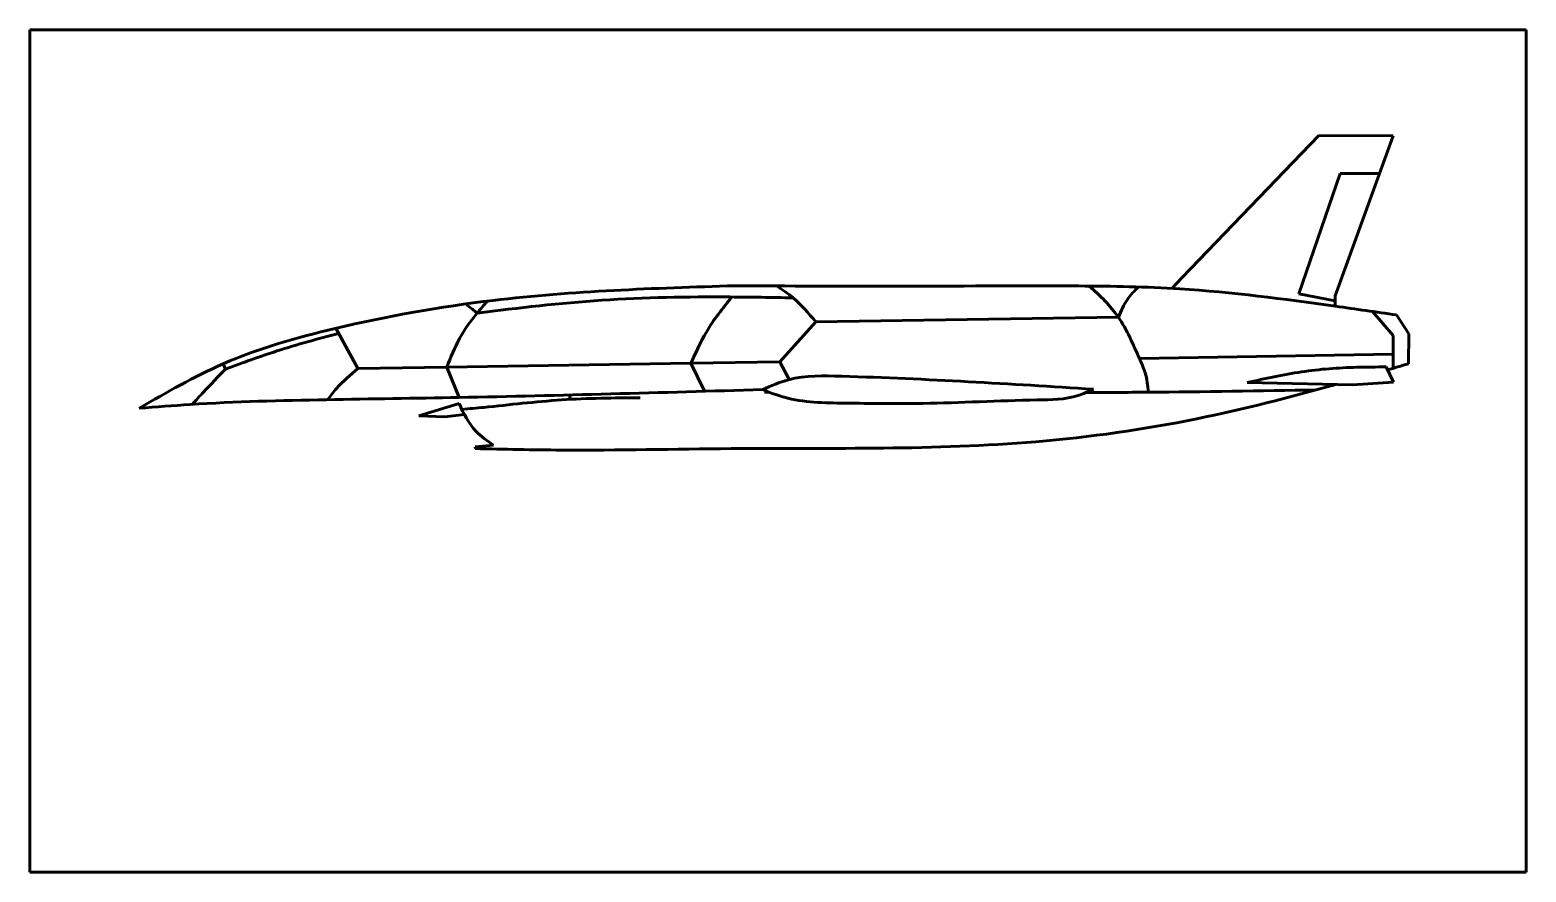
# Model space of a CAD drawing. Header units: millimetres. Extents: x 38559 to 1932156, y -475559 to 1027176.
# Drawn here: x 78763 to 93222, y 19661 to 27795 of the extents above; entities that cross this region are included whole.
import ezdxf

# ---------------------------------------------------------------- set-up
doc = ezdxf.new("R2010")
doc.units = ezdxf.units.MM
doc.layers.add('_basic (Основной)', color=4, linetype='Continuous', lineweight=60)
picture_1 = doc.add_image_def('image1.jpg', size_in_pixel=(1024, 576))

msp = doc.modelspace()

# ---------------------------------------------------------------- linework, layer by layer
at = {"layer": '_basic (Основной)', "transparency": 33554687}
for p, q in [((91219.917, 26777.092), (89896.498, 25399.404)), ((91937.343, 26771.285), (91219.917, 26777.092)), ((91937.343, 26771.285), (91376.783, 25228.347)), ((91427.188, 26407.849), (91026.433, 25245.862)), ((91805.304, 26407.849), (91427.188, 26407.849)), ((89896.498, 25399.404), (89799.937, 25298.883)), ((91026.433, 25245.862), (91376.783, 25177.659)), ((91376.783, 25228.347), (91376.783, 25126.97)), ((86357.003, 24976.93), (89281.64, 25020.609)), ((91939.184, 24842.636), (91737.74, 25075.636)), ((92090.819, 24859.77), (91968.761, 25042.44)), ((81931.715, 24524.841), (81718.069, 24913.682)), ((86008.826, 24588.747), (86357.003, 24976.93)), ((91939.184, 24664.108), (91939.184, 24842.636)), ((92084.942, 24570.297), (92090.819, 24859.77)), ((85151.578, 24575.31), (86008.826, 24588.747)), ((86008.826, 24588.747), (86101.509, 24418.094)), ((89486.19, 24620.559), (91939.184, 24664.108)), ((91939.184, 24664.108), (91939.184, 24528.317)), ((80652.82, 24519.629), (80630.685, 24570.261)), ((81931.715, 24524.841), (82792.179, 24538.328)), ((82792.179, 24538.328), (85151.578, 24575.31)), ((82792.179, 24538.328), (82910.613, 24245.684)), ((85281.833, 24304.975), (85151.578, 24575.31)), ((91941.863, 24392.386), (91869.081, 24539.931)), ((90525.32, 24388.674), (91544.047, 24366.78)), ((91544.047, 24366.78), (91941.863, 24392.386)), ((82909.617, 24185.919), (82520.841, 24067.597)), ((83980.415, 24226.788), (83980.081, 24269.348)), ((82520.841, 24067.597), (82769.25, 24058.554)), ((82769.25, 24058.554), (82962.836, 24079.99)), ((83243.466, 23785.263), (83066.257, 23769.747)), ((83066.257, 23769.747), (83067.882, 23751.185))]:
    msp.add_line(p, q, dxfattribs=at)
for points in [[(79819.756, 24141.37), (80630.986, 24570.392), (81713.906, 24912.696), (83239.397, 25182.846), (85574.762, 25324.965)], [(85574.762, 25324.965), (87126.925, 25319.158), (88900.374, 25322.109), (89875.025, 25294.504), (91380.173, 25126.493), (91968.761, 25042.44)], [(85842.836, 24321.374), (86093.506, 24415.994), (86608.634, 24450.548), (89040.74, 24325.658)], [(90525.32, 24388.674), (91051.523, 24493.002), (91586.993, 24536.885), (91869.081, 24539.931)], [(79819.756, 24141.37), (80311.615, 24177.599), (81630.242, 24223.791), (82909.942, 24245.671), (85842.836, 24321.374)], [(85842.836, 24321.374), (86051.69, 24247.792), (86636.436, 24190.393), (87390.705, 24188.203), (88495.324, 24221.044), (88892.463, 24264.165), (89040.74, 24325.658)], [(83243.466, 23785.263), (83072.812, 23920.338), (82909.617, 24185.919)]]:
    msp.add_spline(points, degree=3, dxfattribs=at)
for points, knots in [([(86357.003, 24976.93), (86287.564, 25058.34), (86175.112, 25190.176), (86033.667, 25287.457), (85977.727, 25322.477)], [0, 0, 0, 0, 318.606121294, 515.958694985, 515.958694985, 515.958694985, 515.958694985]), ([(89572.646, 24296.017), (89567.039, 24359.845), (89553.081, 24472.86), (89443.727, 24712.926), (89310.96, 25028.334), (89105.708, 25229.324), (89000.861, 25321.305)], [50.971770044, 50.971770044, 50.971770044, 50.971770044, 241.393678725, 391.388349018, 838.417587007, 1251.738473157, 1251.738473157, 1251.738473157, 1251.738473157]), ([(89281.64, 25020.609), (89307.65, 25080.077), (89355.415, 25189.287), (89437.128, 25274.787), (89476.082, 25312.517)], [0, 0, 0, 0, 192.691142756, 353.866550288, 353.866550288, 353.866550288, 353.866550288]), ([(82792.179, 24538.328), (82829.491, 24632.726), (82902.842, 24818.304), (83050.269, 25025.175), (83150.599, 25137.568), (83186.463, 25176.463)], [0, 0, 0, 0, 303.53139712, 596.71935794, 755.458970012, 755.458970012, 755.458970012, 755.458970012]), ([(86137.63, 25207.982), (85935.539, 25211.335), (85319.919, 25221.548), (84298.364, 25205.615), (83485.611, 25109.725), (83083.996, 25060.09)], [0, 0, 0, 0, 606.432370556, 1847.341013731, 3060.532968425, 3060.532968425, 3060.532968425, 3060.532968425]), ([(85151.578, 24575.31), (85197.457, 24678.282), (85300.385, 24909.296), (85457.604, 25107.266), (85546.694, 25215.807)], [0, 0, 0, 0, 336.815072317, 755.635816948, 755.635816948, 755.635816948, 755.635816948]), ([(83083.996, 25060.09), (83068.818, 25072.442), (83032.158, 25102.276), (82995.056, 25131.554), (82973.236, 25148.61)], [0, 0, 0, 0, 58.706714644, 141.79175252, 141.79175252, 141.79175252, 141.79175252]), ([(80652.82, 24519.629), (80817.92, 24580.213), (81176.8, 24711.906), (81545.829, 24811.427), (81745.579, 24863.613)], [0, 0, 0, 0, 527.312302881, 1146.229183356, 1146.229183356, 1146.229183356, 1146.229183356]), ([(80331.057, 24178.823), (80367.493, 24218.533), (80473.331, 24333.464), (80581.779, 24445.946), (80652.82, 24519.629)], [47.562741321, 47.562741321, 47.562741321, 47.562741321, 209.237400486, 516.278314829, 516.278314829, 516.278314829, 516.278314829]), ([(81639.867, 24223.968), (81666.963, 24260.779), (81752.973, 24371.246), (81859.73, 24462.984), (81931.715, 24524.841)], [98.038004485, 98.038004485, 98.038004485, 98.038004485, 234.940875502, 518.349721731, 518.349721731, 518.349721731, 518.349721731]), ([(83066.257, 23751.185), (83344.06, 23745.027), (84168.748, 23726.745), (85974.592, 23771.379), (88031.418, 23722.972), (89984.775, 24000.424), (90937.909, 24246.764), (91382.354, 24370.255)], [0, 0, 0, 0, 833.499817721, 2474.328090222, 5419.825167314, 6990.242896936, 8373.259182018, 8373.259182018, 8373.259182018, 8373.259182018]), ([(88970.434, 24293.868), (89168.37, 24294.004), (89910.064, 24296.218), (90651.681, 24309.283), (91195.386, 24318.86)], [3109.274466577, 3109.274466577, 3109.274466577, 3109.274466577, 3703.085657485, 5334.402052285, 5334.402052285, 5334.402052285, 5334.402052285]), ([(82936.917, 24130.221), (83007.523, 24136.582), (83328.818, 24165.725), (83901.568, 24236.417), (84407.454, 24241.074), (84661.408, 24243.411)], [19.965316326, 19.965316326, 19.965316326, 19.965316326, 232.654642251, 987.852651806, 1749.114527542, 1749.114527542, 1749.114527542, 1749.114527542])]:
    msp.add_open_spline(points, degree=3, knots=knots, dxfattribs=at)
for points in [[(91882.807, 24512.107), (91950.193, 24531.468), (92017.568, 24550.882), (92084.942, 24570.297)], [(85861.145, 24296.149), (85876.804, 24296.163), (85892.463, 24296.177), (85908.121, 24296.191)]]:
    msp.add_open_spline(points, degree=3, dxfattribs=at)

# ---------------------------------------------------------------- pictures from other files: only their frames are drawn
image = msp.add_image(picture_1, insert=(78762.538, 19661.479), size_in_units=(14459.8, 8133.638), dxfattribs=at)
image.dxf.flags = 7

doc.saveas('drawing.dxf')
